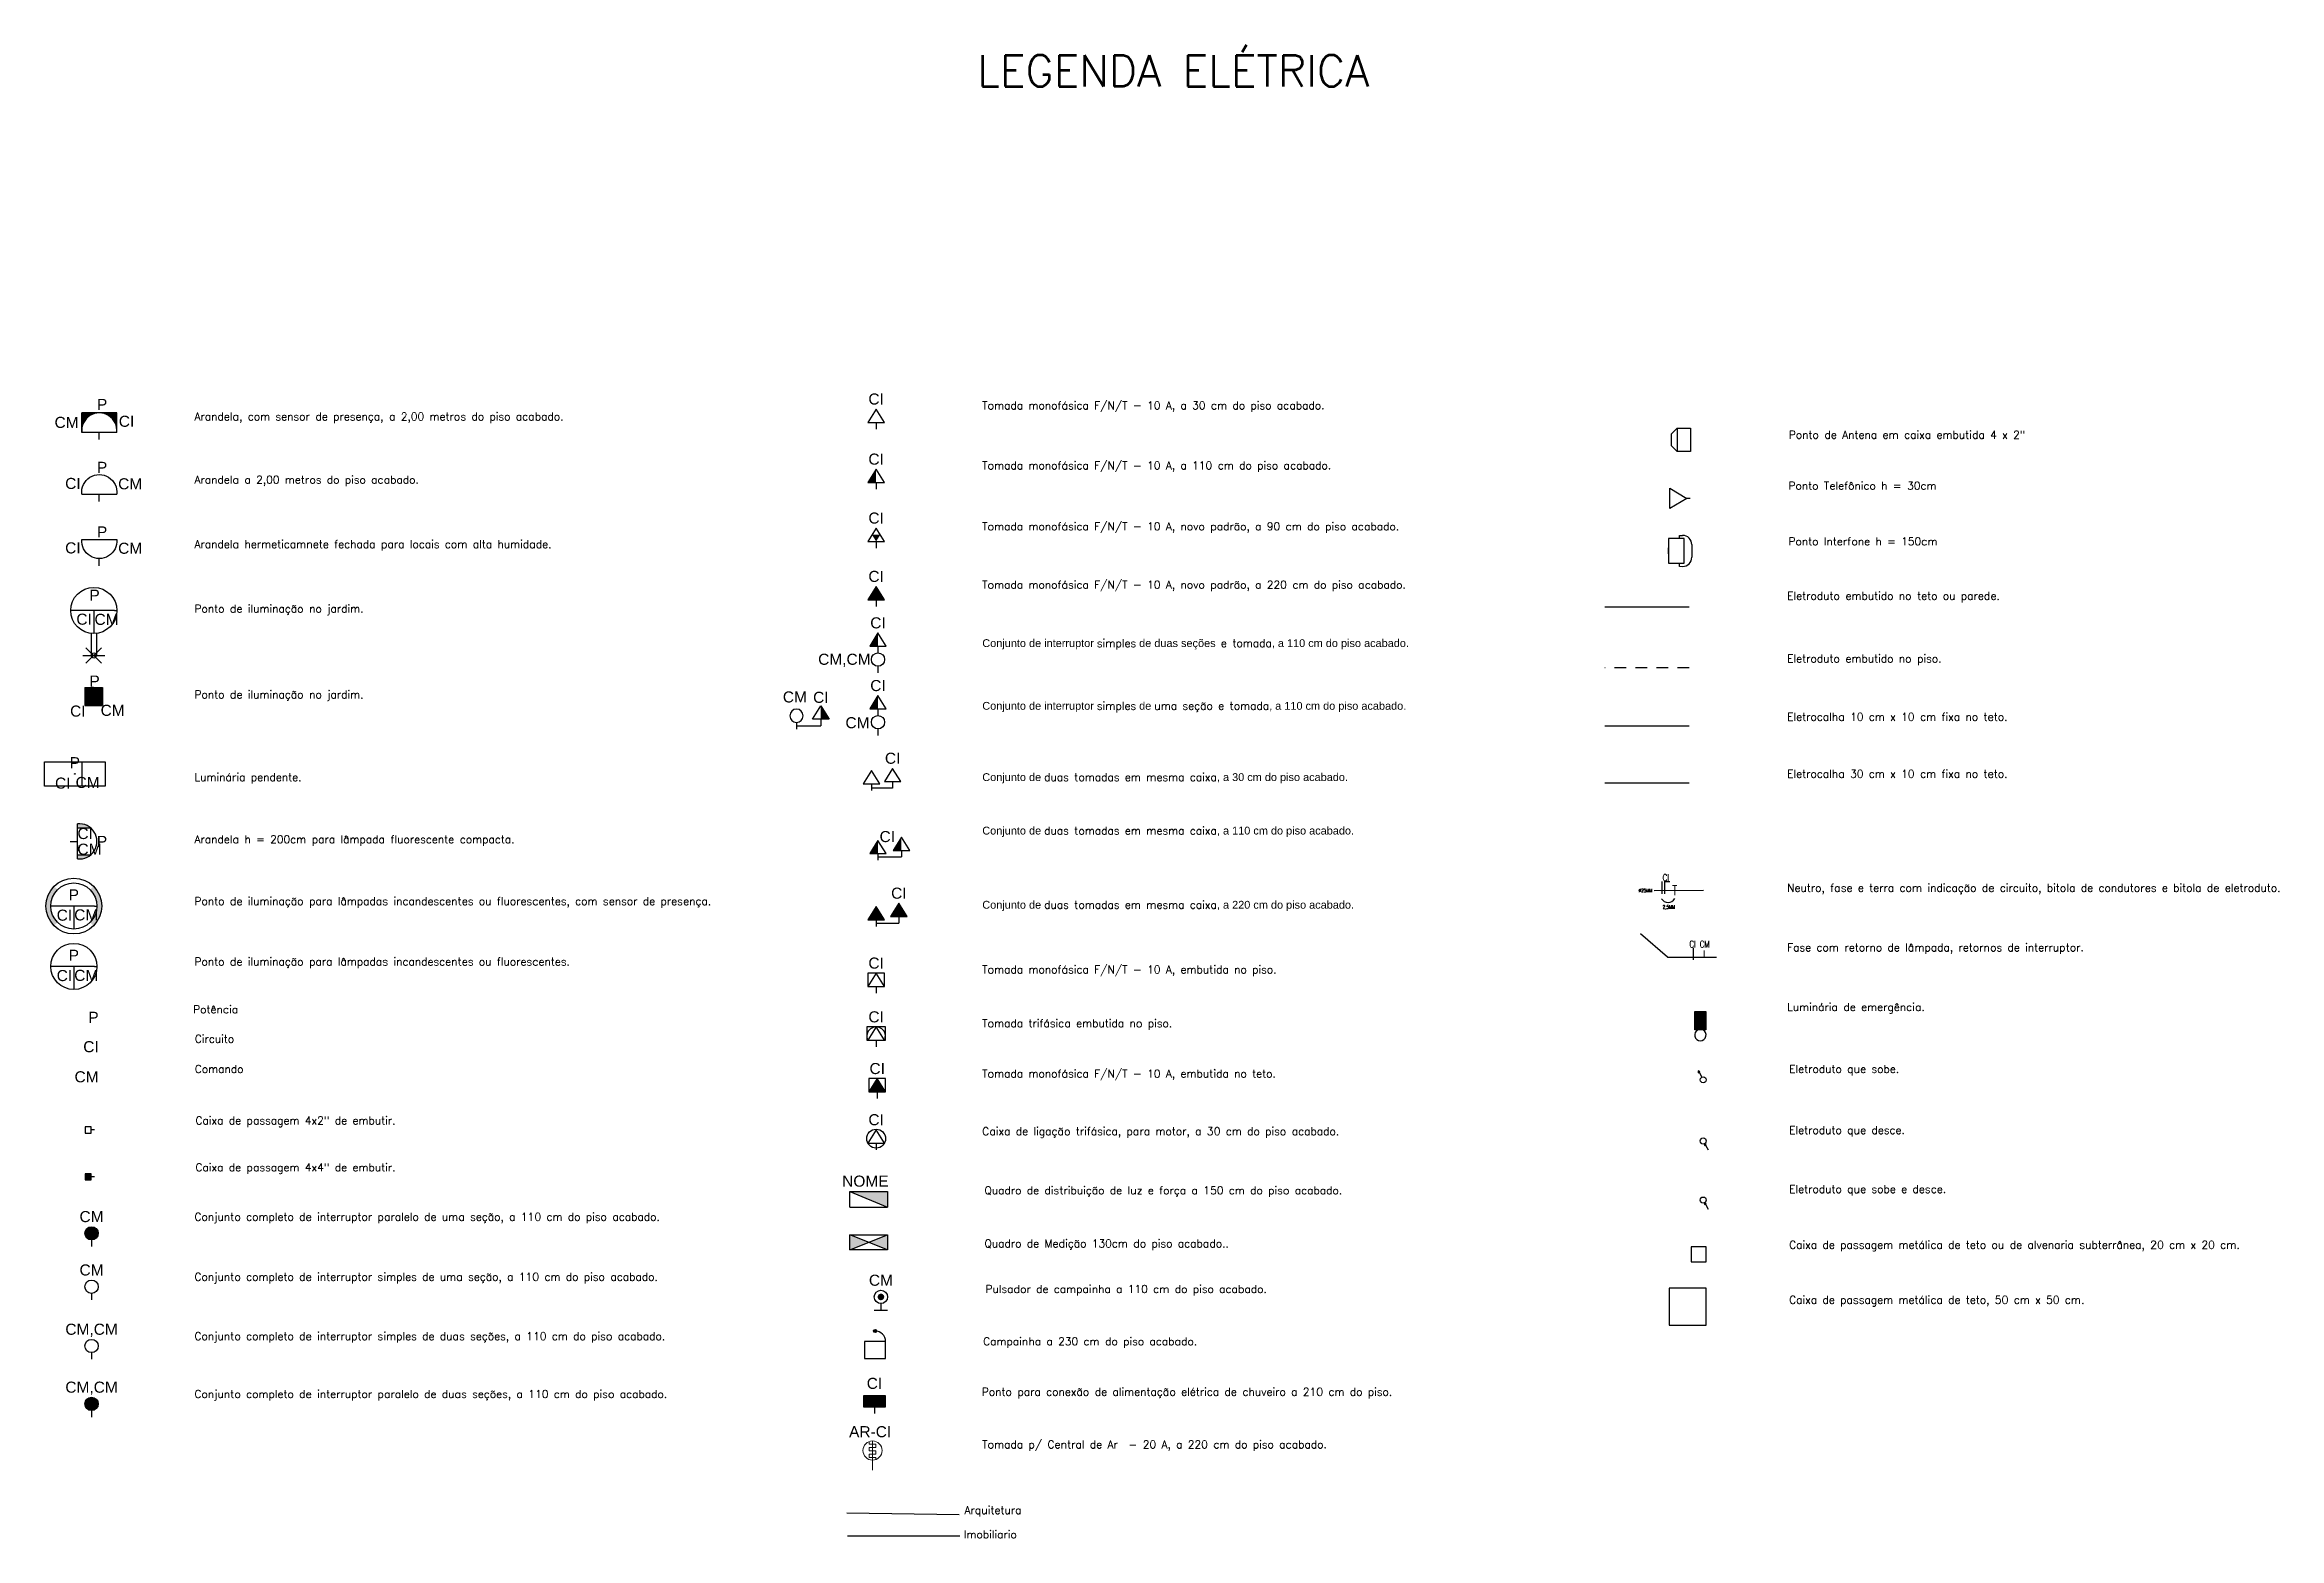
# Model space of a CAD drawing. Header units: metres. Extents: x 2012 to 4043, y 2396 to 4846.
# Drawn here: x 2012.4 to 2036.6, y 2415.96 to 2432.13 of the extents above; entities that cross this region are included whole.
import ezdxf
from ezdxf.enums import TextEntityAlignment as Align

# ---------------------------------------------------------------- set-up
doc = ezdxf.new("R2010")
doc.units = ezdxf.units.M
doc.linetypes.add('DASHDOT', pattern=[1, 0.5, -0.25, 0, -0.25])
doc.linetypes.add('HIDDEN', pattern=[9.525, 6.35, -3.175])
for name, color, linetype in [('ARQUITETURA', 9, 'Continuous'), ('ELETRODUTO APARENTE', 2, 'DASHDOT'), ('ELETRODUTO DIVERSOS', 3, 'Continuous'), ('ELETRODUTO EMBUTIDO LAJE PAREDE', 2, 'Continuous'), ('ELETRODUTO EMBUTIDO PISO', 2, 'HIDDEN'), ('ELETRODUTO LUMINÁRIA', 3, 'Continuous'), ('ELETRODUTO TEXTO', 2, 'Continuous'), ('IMOBILIARIO', 8, 'Continuous'), ('NOTAS', 7, 'Continuous'), ('PDF3_DI-Barramento Fase 3', 4, 'Continuous'), ('PENA1', 2, 'Continuous')]:
    doc.layers.add(name, color=color, linetype=linetype)
for name, color, linetype, lineweight in [('INTERFONICA', 216, 'Continuous', 20), ('LAYERCOMUM', 252, 'Continuous', 25), ('REDE ELETRICA', 7, 'Continuous', 9), ('TOMADAS', 20, 'Continuous', 13)]:
    doc.layers.add(name, color=color, linetype=linetype, lineweight=lineweight)
doc.styles.add('GYN_Carimbo_Página', font='arial.ttf', dxfattribs={"height": 0.6})
doc.styles.add('GYN_Dispositivos', font='arial.ttf', dxfattribs={"height": 0.2})
doc.styles.add('R100', font='simplex.shx', dxfattribs={"height": 2.54})
doc.styles.add('ROMAND', font='romand__.ttf', dxfattribs={"width": 0.75})
doc.styles.add('SIMPLEX', font='simplex.shx')
doc.styles.get("Standard").update_dxf_attribs({"font": 'arial.ttf'})
doc.linetypes.add('ZIGZAG', pattern='A,0.00254,-5.08,[131,ltypeshp.shx,S=5.08,R=0,X=-5.08,Y=0],-10.16,[131,ltypeshp.shx,S=5.08,R=180,X=5.08,Y=0],-5.08', length=20.32254)

msp = doc.modelspace()

# ---------------------------------------------------------------- texts
at = {"layer": 'ELETRODUTO DIVERSOS', "style": 'R100'}
msp.add_text('LEGENDA ELÉTRICA ', height=0.3394, dxfattribs=at).set_placement((2024.738, 2431.85), align=Align.MIDDLE_CENTER)
at = {"layer": 'ELETRODUTO TEXTO', "width": 12.62875, "attachment_point": 1, "style": 'SIMPLEX'}
for s, insert, char_height in [('Tomada monofásica F/N/T - 10 A, a 30 cm do piso acabado.{\\H1.3504x; }', (2022.554, 2428.269), 0.08463), ('Arandela, com sensor de presença, a 2,00 metros do piso acabado.', (2014.02, 2428.149), 0.08463), ('Ponto de Antena em caixa embutida 4 x 2" ', (2031.291, 2427.951), 0.08463), ('Arandela a 2,00 metros do piso acabado.', (2014.02, 2427.465), 0.08463), ('Tomada monofásica F/N/T - 10 A, a 110 cm do piso acabado.{\\H1.3504x; }', (2022.554, 2427.619), 0.08463), ('Ponto Telefônico h = 30cm{\\H1.3504x; }', (2031.287, 2427.4), 0.08463), ('Tomada monofásica F/N/T - 10 A, novo padrão, a 90 cm do piso acabado.{\\H1.3504x; }', (2022.554, 2426.959), 0.08463), ('Arandela hermeticamnete fechada para locais com alta humidade.', (2014.02, 2426.767), 0.08463), ('\\pxb0.33333,ql;Ponto Interfone h = 150cm', (2031.286, 2426.797), 0.08463), ('Tomada monofásica F/N/T - 10 A, novo padrão, a 220 cm do piso acabado.{\\H1.3504x; }', (2022.554, 2426.328), 0.08463), ('Ponto de iluminação no jardim. ', (2014.02, 2426.069), 0.08463), ('\\pxb0.33333,ql;Eletroduto embutido no teto ou parede.', (2031.272, 2426.207), 0.08463), ('{\\fArial|b0|i0|c186|p34;Conjunto de interruptor }simples{\\fArial|b0|i0|c186|p34; de duas seções} e tomada{\\fArial|b0|i0|c186|p34;, a 110 cm do piso acabado.\\H1.35x; }', (2022.554, 2425.695), 0.084627), ('\\pxb0.33333,ql;Eletroduto embutido no piso.', (2031.272, 2425.528), 0.08463), ('Ponto de iluminação no jardim. ', (2014.02, 2425.139), 0.08463), ('{\\fArial|b0|i0|c186|p34;Conjunto de interruptor }simples{\\fArial|b0|i0|c186|p34; de }uma seção e tomada{\\fArial|b0|i0|c186|p34;, a 110 cm do piso acabado.\\H1.35x; }', (2022.554, 2425.016), 0.084627), ('\\pxb0.33333,ql;Eletrocalha 10 cm x 10 cm fixa no teto.', (2031.272, 2424.897), 0.08463), ('Luminária pendente. ', (2014.02, 2424.244), 0.08463), ('{\\fArial|b0|i0|c186|p34;Conjunto de }duas tomadas em mesma caixa{\\fArial|b0|i0|c186|p34;, a \\fArial|b0|i0|c0|p34;30\\fArial|b0|i0|c186|p34; cm do piso acabado.\\H1.35x; }', (2022.554, 2424.244), 0.084627), ('\\pxb0.33333,ql;Eletrocalha 30 cm x 10 cm fixa no teto.', (2031.272, 2424.28), 0.08463), ('Arandela h = 200cm para lâmpada fluorescente compacta. ', (2014.02, 2423.571), 0.08463), ('{\\fArial|b0|i0|c186|p34;Conjunto de }duas tomadas em mesma caixa{\\fArial|b0|i0|c186|p34;, a 110 cm do piso acabado.\\H1.35x; }', (2022.554, 2423.665), 0.084627), ('Ponto de iluminação para lâmpadas incandescentes ou fluorescentes, com sensor de presença. ', (2014.02, 2422.901), 0.08463), ('{\\fArial|b0|i0|c186|p34;Conjunto de }duas tomadas em mesma caixa{\\fArial|b0|i0|c186|p34;, a \\fArial|b0|i0|c0|p34;220\\fArial|b0|i0|c186|p34; cm do piso acabado.\\H1.35x; }', (2022.554, 2422.862), 0.084627), ('Neutro, fase e terra com indicação de circuito, bitola de condutores e bitola de eletroduto.{\\H1.3504x; }', (2031.272, 2423.045), 0.084627), ('Fase com retorno de lâmpada, retornos de interruptor.', (2031.272, 2422.4), 0.08463), ('Ponto de iluminação para lâmpadas incandescentes ou fluorescentes. ', (2014.02, 2422.247), 0.08463), ('Tomada monofásica F/N/T - 10 A, embutida no piso.{\\H1.3504x; }', (2022.554, 2422.161), 0.08463), ('Potência{\\H1.3388x; }', (2014.006, 2421.729), 0.08463), ('Luminária de emergência.{\\H1.339x; }', (2031.272, 2421.755), 0.08463), ('\\pxb0.33333,ql;Circuito', (2014.023, 2421.41), 0.08463), ('Tomada trifásica embutida no piso.{\\H1.3504x; }', (2022.554, 2421.579), 0.08463), ('\\pxb0.33333,ql;Comando', (2014.023, 2421.084), 0.08463), ('Tomada monofásica F/N/T - 10 A, embutida no teto.{\\H1.3504x; }', (2022.554, 2421.034), 0.08463), ('\\pxb0.33333,ql;Eletroduto que sobe.', (2031.293, 2421.084), 0.08463), ('\\pxb0.33333,ql;Caixa de passagem 4x2" de embutir.', (2014.03, 2420.526), 0.08463), ('Caixa de ligação trifásica, para motor, a 30 cm do piso acabado.{\\H1.3504x; }', (2022.554, 2420.41), 0.08463), ('\\pxb0.33333,ql;Eletroduto que desce.', (2031.293, 2420.422), 0.08463), ('\\pxb0.33333,ql;Caixa de passagem 4x4" de embutir.', (2014.03, 2420.019), 0.08463), ('Quadro de distribuição de luz e força a 150 cm do piso acabado.{\\H1.3511x; }', (2022.576, 2419.77), 0.08463), ('\\pxb0.33333,ql;Eletroduto que sobe e desce.', (2031.293, 2419.783), 0.08463), ('Conjunto completo de interruptor paralelo de uma seção, a 110 cm do piso acabado.{\\H1.3504x; }', (2014.02, 2419.483), 0.08463), ('Quadro de Medição 130cm do piso acabado..', (2022.576, 2419.194), 0.08463), ('Caixa de passagem metálica de teto ou de alvenaria subterrânea, 20 cm x 20 cm.{\\H1.3504x; }', (2031.293, 2419.18), 0.08463), ('Conjunto completo de interruptor simples de uma seção, a 110 cm do piso acabado.{\\H1.3504x; }', (2014.02, 2418.833), 0.08463), ('\\pxb0.33333,ql;Pulsador de campainha a 110 cm do piso acabado.', (2022.589, 2418.701), 0.08463), ('Caixa de passagem metálica de teto, 50 cm x 50 cm.{\\H1.3504x; }', (2031.293, 2418.584), 0.08463), ('Conjunto completo de interruptor simples de duas seções, a 110 cm do piso acabado.{\\H1.3504x; }', (2014.02, 2418.191), 0.08463), ('\\pxb0.33333,ql;Campainha a 230 cm do piso acabado.', (2022.563, 2418.135), 0.08463), ('Conjunto completo de interruptor paralelo de duas seções, a 110 cm do piso acabado.{\\H1.3504x; }', (2014.02, 2417.564), 0.08463), ('Ponto para conexão de alimentação elétrica de chuveiro a 210 cm do piso.{\\H1.3388x; }', (2022.549, 2417.588), 0.08463), ('Tomada p/ Central de Ar  - 20 A, a 220 cm do piso acabado.{\\H1.3504x; }', (2022.554, 2417.018), 0.08463), ('Arquitetura', (2022.362, 2416.307), 0.08463), ('Imobiliario', (2022.353, 2416.044), 0.08463)]:
    msp.add_mtext(s, dxfattribs=dict(at, insert=insert, char_height=char_height))
at = {"layer": 'NOTAS', "char_height": 0.12, "attachment_point": 5, "style": 'GYN_Carimbo_Página'}
for s, insert, width in [('\\pxb0.33333,ql;P', (2012.974, 2421.601), 0.20806), ('\\pxb0.33333,ql;CI', (2012.919, 2421.282), 0.20806), ('\\pxb0.33333,ql;CM', (2012.849, 2420.956), 0.25662)]:
    msp.add_mtext(s, dxfattribs=dict(at, insert=insert, width=width))
at = {"layer": 'PENA1', "style": 'ROMAND', "width": 0.75}
for s, height, p in [('CI', 0.0737, (2029.924, 2423.055)), ('%%C25MM', 0.0369, (2029.663, 2422.945)), ('T', 0.103, (2030.028, 2422.893)), ('2,5MM', 0.0369, (2029.924, 2422.766)), ('CI', 0.0737, (2030.214, 2422.335, -0.169)), ('CM', 0.0737, (2030.326, 2422.334, -0.169))]:
    msp.add_text(s, height=height, dxfattribs=at).set_placement(p, align=Align.BOTTOM_LEFT)
for height, p in [(0.133, (2029.936, 2423.112)), (0.133, (2030.275, 2422.395)), (0.0663, (2030.383, 2422.344, -0.169))]:
    msp.add_text('I', height=height, rotation=180, dxfattribs=at).set_placement(p, align=Align.BOTTOM_LEFT)
at = {"layer": 'PENA1', "style": 'ROMAND', "text_generation_flag": 2, "width": 0.75}
msp.add_text('L', height=0.133, rotation=180, dxfattribs=at).set_placement((2029.932, 2423.112), align=Align.BOTTOM_LEFT)

# ---------------------------------------------------------------- blocks, each defined once
blk = doc.blocks.new('*U94')
for p, q in [((-0.373, 0), (-0.416, 0)), ((0.373, 0), (-0.373, 0)), ((0, 0), (0, -0.373)), ((0.373, 0), (0.416, 0)), ((0, -0.373), (0, -0.416))]:
    blk.add_line(p, q)
blk.add_circle((0, 0), 0.416)
at = {"color": 7, "style": 'GYN_Dispositivos'}
blk.add_attdef('P', text='', height=0.2, dxfattribs=at).set_placement((0, 0.16), align=Align.BOTTOM_CENTER)
blk.add_attdef('CI', text='', height=0.2, dxfattribs=at).set_placement((-0.16, 0), align=Align.TOP_RIGHT)
blk.add_attdef('CM', text='', height=0.2, dxfattribs=at).set_placement((0.16, 0), align=Align.TOP_LEFT)
blk = doc.blocks.new('*U97')
h = blk.add_hatch(color=256)
h.paths.add_polyline_path([(0.371, 0.242, 0.205176), (0.132, 0.316), (0.132, 0.242)])
h.paths.add_polyline_path([(0.132, -0.242), (0.132, -0.316, 0.205176), (0.371, -0.242)])
for p, q in [((0, 0), (0.132, 0)), ((0.132, -0.316), (0.132, 0.316)), ((0.132, 0.242), (0.371, 0.242)), ((0.132, -0.07), (0.132, -0.17)), ((0.132, -0.242), (0.371, -0.242))]:
    blk.add_line(p, q)
blk.add_arc((0.165, 0), 0.318, 264.0243, 95.9757)
at = {"color": 7, "style": 'GYN_Dispositivos'}
blk.add_attdef('CI', text='', height=0.2, dxfattribs=at).set_placement((0.132, 0.242), align=Align.TOP_LEFT)
blk.add_attdef('P', text='', height=0.2, dxfattribs=at).set_placement((0.483, 0), align=Align.MIDDLE_LEFT)
blk.add_attdef('CM', text='', height=0.2, dxfattribs=at).set_placement((0.132, -0.301), align=Align.BOTTOM_LEFT)
blk = doc.blocks.new('*U83')
blk.add_line((0, 0.06), (0, 0))
blk.add_lwpolyline([(-0.055, -0.11), (0.055, -0.11), (0.055, 0), (-0.055, 0)], close=True)
blk = doc.blocks.new('*U81')
blk.add_line((0, 0.12), (0, 0))
blk.add_circle((0, 0.24), 0.12)
at = {"layer": 'REDE ELETRICA', "style": 'GYN_Carimbo_Página'}
blk.add_attdef('COMANDO', text='', height=0.2, dxfattribs=at).set_placement((0, 0.542), align=Align.MIDDLE_CENTER)
blk = doc.blocks.new('*U95')
for points in [[(0, 0.36, 0.414214), (-0.12, 0.24), (0, 0.24)], [(-0.12, 0.24, 0.414214), (0, 0.12), (0, 0.24)], [(0.12, 0.24, 0.414214), (0, 0.36), (0, 0.24)], [(0.12, 0.24), (0, 0.24), (0, 0.12, 0.414214)]]:
    blk.add_hatch(color=256).paths.add_polyline_path(points)
h = blk.add_hatch(color=256)
h.paths.add_polyline_path([(0.12, 0.24, 0.414214), (0, 0.36), (0, 0.24)])
h.paths.add_polyline_path([(0, 0.24), (0, 0.12, 0.414214), (0.12, 0.24)])
blk.add_line((0, 0.12), (0, 0))
blk.add_circle((0, 0.24), 0.12)
at = {"layer": 'REDE ELETRICA', "style": 'GYN_Carimbo_Página'}
blk.add_attdef('COMANDO', text='', height=0.2, dxfattribs=at).set_placement((0, 0.542), align=Align.MIDDLE_CENTER)
blk = doc.blocks.new('*U86')
for points in [[(0, 0.24), (-0.075, 0.24), (-0.15, 0.12), (0, 0.12)], [(0, 0.36), (-0.075, 0.24), (0, 0.24)]]:
    blk.add_hatch(color=256).paths.add_polyline_path(points)
for p, q in [((0, 0.36), (-0.15, 0.12)), ((-0.15, 0.12), (0.15, 0.12)), ((0.15, 0.12), (0, 0.36)), ((0, 0.12), (0, 0))]:
    blk.add_line(p, q)
at = {"layer": 'REDE ELETRICA', "style": 'GYN_Carimbo_Página'}
blk.add_attdef('CIRCUITO', text='', height=0.2, dxfattribs=at).set_placement((0, 0.542), align=Align.MIDDLE_CENTER)
blk = doc.blocks.new('*U85')
for p, q in [((0, 0.36), (-0.15, 0.12)), ((-0.15, 0.12), (0.15, 0.12)), ((0.15, 0.12), (0, 0.36)), ((0, 0.12), (0, 0))]:
    blk.add_line(p, q)
at = {"layer": 'REDE ELETRICA', "style": 'GYN_Carimbo_Página'}
blk.add_attdef('CIRCUITO', text='', height=0.2, dxfattribs=at).set_placement((0, 0.542), align=Align.MIDDLE_CENTER)
blk = doc.blocks.new('*U96')
blk.add_hatch(color=256).paths.add_polyline_path([(0.075, 0.24), (-0.075, 0.24), (0, 0.12)])
for p, q in [((0, 0.36), (-0.15, 0.12)), ((-0.15, 0.12), (0.15, 0.12)), ((0.15, 0.12), (0, 0.36)), ((0, 0.12), (0, 0))]:
    blk.add_line(p, q)
at = {"layer": 'REDE ELETRICA', "style": 'GYN_Carimbo_Página'}
blk.add_attdef('CIRCUITO', text='', height=0.2, dxfattribs=at).set_placement((0, 0.542), align=Align.MIDDLE_CENTER)
blk = doc.blocks.new('*U100')
for points in [[(0, 0.24), (-0.075, 0.24), (-0.15, 0.12), (0, 0.12)], [(0, 0.36), (-0.075, 0.24), (0, 0.24)], [(0, 0.36), (0, 0.24), (0.075, 0.24)], [(0.075, 0.24), (0, 0.24), (0, 0.12), (0.15, 0.12)]]:
    blk.add_hatch(color=256).paths.add_polyline_path(points)
for p, q in [((0, 0.36), (-0.15, 0.12)), ((-0.15, 0.12), (0.15, 0.12)), ((0.15, 0.12), (0, 0.36)), ((0, 0.12), (0, 0))]:
    blk.add_line(p, q)
at = {"layer": 'REDE ELETRICA', "style": 'GYN_Carimbo_Página'}
blk.add_attdef('CIRCUITO', text='', height=0.2, dxfattribs=at).set_placement((0, 0.542), align=Align.MIDDLE_CENTER)
blk = doc.blocks.new('Quadro terminal.')
blk.add_hatch(color=256).paths.add_polyline_path([(-0.34, 0.212), (0.34, -0.071), (0.34, 0.212)])
at = {"ltscale": 0.05}
for p, q in [((-0.34, -0.071), (-0.34, 0.212)), ((-0.34, 0.212), (0.34, 0.212)), ((-0.34, 0.212), (0.34, -0.071)), ((0.34, 0.212), (0.34, -0.071)), ((-0.34, -0.071), (0.34, -0.071))]:
    blk.add_line(p, q, dxfattribs=at)
at = {"layer": 'REDE ELETRICA', "style": 'GYN_Carimbo_Página'}
blk.add_attdef('CM', text='', height=0.2, rotation=360, dxfattribs=at).set_placement((-0.254, 0.238), align=Align.BOTTOM_LEFT)
blk = doc.blocks.new('*U88')
blk.add_hatch(color=256).paths.add_polyline_path([(-0.06, 0.24, 1), (0.06, 0.24, 1)])
for p, q in [((-0.12, 0), (0.12, 0)), ((0, 0.12), (0, 0))]:
    blk.add_line(p, q)
blk.add_circle((0, 0.24), 0.12)
at = {"layer": 'REDE ELETRICA', "style": 'GYN_Carimbo_Página'}
blk.add_attdef('COMANDO', text='', height=0.2, dxfattribs=at).set_placement((0, 0.542), align=Align.MIDDLE_CENTER)
blk = doc.blocks.new('*U87')
blk.add_hatch(color=256).paths.add_polyline_path([(-0.2, 0.32), (-0.2, 0.12), (0.2, 0.12), (0.2, 0.32)])
blk.add_line((0, 0.12), (0, 0))
blk.add_lwpolyline([(-0.2, 0.12), (0.2, 0.12), (0.2, 0.32), (-0.2, 0.32)], close=True)
at = {"layer": 'REDE ELETRICA', "style": 'GYN_Carimbo_Página'}
blk.add_attdef('CIRCUITO', text='', height=0.2, dxfattribs=at).set_placement((0, 0.542), align=Align.MIDDLE_CENTER)
blk = doc.blocks.new('*U101')
h = blk.add_hatch(color=256)
h.paths.add_polyline_path([(0.356, 0.355), (0.294, 0.294, -0.198705), (0.416, 0, -0.198998), (0.294, -0.294), (0.355, -0.356, 0.198983), (0.503, 0, 0.198741)])
h.paths.add_polyline_path([(-0.294, 0.294), (-0.356, 0.355, 0.198841), (-0.503, 0, 0.199084), (-0.355, -0.356), (-0.294, -0.294, -0.199119), (-0.416, 0, -0.198827)])
for p, q in [((-0.373, 0), (-0.416, 0)), ((0.373, 0), (-0.373, 0)), ((0, 0), (0, -0.373)), ((0.373, 0), (0.416, 0)), ((0, -0.373), (0, -0.416))]:
    blk.add_line(p, q)
for radius in [0.503, 0.416]:
    blk.add_circle((0, 0), radius)
at = {"color": 7, "style": 'GYN_Dispositivos'}
blk.add_attdef('P', text='', height=0.2, dxfattribs=at).set_placement((0, 0.16), align=Align.BOTTOM_CENTER)
blk.add_attdef('CI', text='', height=0.2, dxfattribs=at).set_placement((-0.16, 0), align=Align.TOP_RIGHT)
blk.add_attdef('CM', text='', height=0.2, dxfattribs=at).set_placement((0.16, 0), align=Align.TOP_LEFT)
blk = doc.blocks.new('*U102')
blk.add_line((0.132, -0.219), (0.132, 0.219))
blk.add_lwpolyline([(-0.545, 0.219), (0.545, 0.219), (0.545, -0.219), (-0.545, -0.219)], close=True)
blk.add_circle((0, 0), 0.00589)
at = {"color": 7, "style": 'GYN_Dispositivos'}
blk.add_attdef('P', text='', height=0.2, dxfattribs=at).set_placement((0, 0.16), align=Align.BOTTOM_CENTER)
blk.add_attdef('CI', text='', height=0.2, dxfattribs=at).set_placement((-0.16, 0), align=Align.TOP_RIGHT)
blk.add_attdef('CM', text='', height=0.2, dxfattribs=at).set_placement((0.16, 0), align=Align.TOP_LEFT)
blk = doc.blocks.new('*U103')
for p, q in [((0, 0.36), (-0.15, 0.12)), ((-0.15, 0.12), (0.15, 0.12)), ((0.15, 0.12), (0, 0.36)), ((0, 0.12), (0, 0))]:
    blk.add_line(p, q)
blk.add_lwpolyline([(-0.15, 0.12), (0.15, 0.12), (0.15, 0.36), (-0.15, 0.36)], close=True)
at = {"layer": 'REDE ELETRICA', "style": 'GYN_Carimbo_Página'}
blk.add_attdef('CIRCUITO', text='', height=0.2, dxfattribs=at).set_placement((0, 0.542), align=Align.MIDDLE_CENTER)
blk = doc.blocks.new('*U105')
blk.add_hatch(color=256).paths.add_polyline_path([(0.16, 0.16), (-0.16, 0.16), (-0.16, -0.16), (0.16, -0.16)])
for p, q in [((0.16, 0.16), (-0.16, -0.16)), ((-0.16, 0.16), (0.16, 0.16)), ((-0.16, 0.16), (-0.16, -0.16)), ((-0.006, 0.16), (-0.036, 0.16)), ((0.16, 0.16), (0.16, -0.16)), ((-0.16, -0.16), (0.16, -0.16))]:
    blk.add_line(p, q)
at = {"color": 7, "style": 'GYN_Dispositivos'}
blk.add_attdef('P', text='', height=0.2, dxfattribs=at).set_placement((0, 0.16), align=Align.BOTTOM_CENTER)
blk.add_attdef('CI', text='', height=0.2, dxfattribs=at).set_placement((-0.16, 0), align=Align.TOP_RIGHT)
blk.add_attdef('CM', text='', height=0.2, dxfattribs=at).set_placement((0.16, 0), align=Align.TOP_LEFT)
blk = doc.blocks.new('*U106')
for p, q in [((-0.373, 0), (-0.416, 0)), ((0.373, 0), (-0.373, 0)), ((0, 0), (0, -0.373)), ((0.373, 0), (0.416, 0)), ((0, -0.373), (0, -0.416)), ((-0.141, -0.952), (0.14, -0.671)), ((0.14, -0.952), (-0.141, -0.671)), ((-0.048, -0.413), (-0.048, -0.811)), ((0.047, -0.413), (0.047, -0.811)), ((-0.199, -0.811), (0.198, -0.811))]:
    blk.add_line(p, q)
for centre, radius in [((0, 0), 0.416), ((0, -0.811), 0.0472)]:
    blk.add_circle(centre, radius)
at = {"color": 7, "style": 'GYN_Dispositivos'}
blk.add_attdef('P', text='', height=0.2, dxfattribs=at).set_placement((0, 0.16), align=Align.BOTTOM_CENTER)
blk.add_attdef('CI', text='', height=0.2, dxfattribs=at).set_placement((-0.16, 0), align=Align.TOP_RIGHT)
blk.add_attdef('CM', text='', height=0.2, dxfattribs=at).set_placement((0.16, 0), align=Align.TOP_LEFT)
blk = doc.blocks.new('*U107')
for p, q in [((0, 0.36), (-0.15, 0.12)), ((-0.15, 0.12), (0.15, 0.12)), ((0.15, 0.12), (0, 0.36)), ((0, 0.12), (0, 0))]:
    blk.add_line(p, q)
blk.add_arc((0, 0.193), 0.167, 334.0108, 205.9892)
at = {"layer": 'REDE ELETRICA', "style": 'GYN_Carimbo_Página'}
blk.add_attdef('CIRCUITO', text='', height=0.2, dxfattribs=at).set_placement((0, 0.542), align=Align.MIDDLE_CENTER)
blk = doc.blocks.new('*U108')
for p, q in [((0, 0), (0.132, 0)), ((0.478, -0.316), (0.478, 0.316))]:
    blk.add_line(p, q)
blk.add_arc((0.449, 0), 0.317, 84.8693, 275.1307)
blk = doc.blocks.new('*U109')
for p, q in [((0, 0), (0.132, 0)), ((0.132, -0.316), (0.132, 0.316))]:
    blk.add_line(p, q)
blk.add_arc((0.165, 0), 0.318, 264.0243, 95.9757)
blk = doc.blocks.new('*U110')
for points in [[(0.198, 0.316, -0.383986), (0.483, 0), (0.483, 0.316)], [(0.198, -0.316), (0.483, -0.316), (0.483, 0, -0.383986)]]:
    blk.add_hatch(color=256).paths.add_polyline_path(points)
for p, q in [((0, 0), (0.132, 0)), ((0.132, -0.316), (0.132, 0.316)), ((0.132, 0.316), (0.483, 0.316)), ((0.483, -0.316), (0.483, 0.316)), ((0.132, -0.316), (0.483, -0.316))]:
    blk.add_line(p, q)
blk.add_arc((0.165, 0), 0.318, 264.0243, 95.9757)
blk = doc.blocks.new('*U111')
for p, q in [((0, 0.36), (-0.15, 0.12)), ((-0.15, 0.12), (0.15, 0.12)), ((0.15, 0.12), (0, 0.36)), ((0, 0.12), (0, 0))]:
    blk.add_line(p, q)
blk.add_circle((0, 0.2), 0.17)
at = {"layer": 'REDE ELETRICA', "style": 'GYN_Carimbo_Página'}
blk.add_attdef('CIRCUITO', text='', height=0.2, dxfattribs=at).set_placement((0, 0.542), align=Align.MIDDLE_CENTER)
blk = doc.blocks.new('*U92')
blk.add_hatch(color=256).paths.add_polyline_path([(-0.131, -0.131), (-0.097, -0.122), (-0.122, -0.097)])
blk.add_line((-0.11, -0.11), (-0.039, -0.039))
blk.add_lwpolyline([(-0.122, -0.097), (-0.131, -0.131), (-0.097, -0.122)], close=True)
blk.add_circle((0, 0), 0.055)
blk = doc.blocks.new('*U99')
blk.add_hatch(color=256).paths.add_polyline_path([(0.039, 0.039), (0.072, 0.048), (0.048, 0.072)])
blk.add_line((0.06, 0.06), (0.131, 0.131))
blk.add_lwpolyline([(0.048, 0.072), (0.039, 0.039), (0.072, 0.048)], close=True)
blk.add_circle((0, 0), 0.055)
blk = doc.blocks.new('*U104')
for points in [[(0, 0.24), (-0.075, 0.24), (-0.15, 0.12), (0, 0.12)], [(0, 0.36), (-0.075, 0.24), (0, 0.24)], [(0, 0.36), (0, 0.24), (0.075, 0.24)], [(0.075, 0.24), (0, 0.24), (0, 0.12), (0.15, 0.12)]]:
    blk.add_hatch(color=256).paths.add_polyline_path(points)
for p, q in [((0, 0.36), (-0.15, 0.12)), ((-0.15, 0.12), (0.15, 0.12)), ((0.15, 0.12), (0, 0.36)), ((0, 0.12), (0, 0))]:
    blk.add_line(p, q)
blk.add_lwpolyline([(-0.15, 0.12), (0.15, 0.12), (0.15, 0.36), (-0.15, 0.36)], close=True)
at = {"layer": 'REDE ELETRICA', "style": 'GYN_Carimbo_Página'}
blk.add_attdef('CIRCUITO', text='', height=0.2, dxfattribs=at).set_placement((0, 0.542), align=Align.MIDDLE_CENTER)
blk = doc.blocks.new('*U98')
for points in [[(0, -0.055), (0, 0), (-0.055, 0)], [(0.055, 0), (0, 0), (0, -0.055)], [(0, -0.055), (0.055, -0.055), (0.055, 0)], [(-0.055, 0), (-0.055, -0.055), (0, -0.055)], [(-0.055, -0.11), (0, -0.055), (-0.055, -0.055)], [(-0.055, -0.11), (0, -0.11), (0, -0.055)], [(0.055, -0.11), (0, -0.055), (0, -0.11)], [(0.055, -0.11), (0.055, -0.055), (0, -0.055)]]:
    blk.add_hatch(color=256).paths.add_polyline_path(points)
for p, q in [((-0.055, 0), (0.055, -0.11)), ((-0.055, -0.11), (0.055, 0)), ((0, 0.06), (0, 0)), ((0, -0.11), (0, 0)), ((-0.055, -0.055), (0.055, -0.055))]:
    blk.add_line(p, q)
blk.add_lwpolyline([(-0.055, -0.11), (0.055, -0.11), (0.055, 0), (-0.055, 0)], close=True)
blk = doc.blocks.new('TomadaAr')
at = {"layer": 'TOMADAS', "ltscale": 3}
for p, q in [((-0.036, 0.311), (-0.036, 0.282)), ((-0.036, 0.282), (0.036, 0.282)), ((-0.036, 0.245), (0.036, 0.245)), ((-0.036, 0.245), (-0.036, 0.209)), ((0, 0.318), (0, 0)), ((0.036, 0.282), (0.036, 0.245)), ((-0.036, 0.209), (0.036, 0.209)), ((-0.036, 0.173), (0.036, 0.173)), ((-0.036, 0.173), (-0.036, 0.136)), ((-0.036, 0.136), (0.036, 0.136)), ((0.036, 0.209), (0.036, 0.173)), ((0.036, 0.136), (0.036, 0.116))]:
    blk.add_line(p, q, dxfattribs=at)
blk.add_circle((0, 0.213), 0.104, dxfattribs=at)
blk.add_attdef('AR-CI', text='', height=0.12).set_placement((-0.026, 0.357), align=Align.CENTER)

# ---------------------------------------------------------------- hatches: boundary and pattern name
at = {"layer": 'ELETRODUTO DIVERSOS', "ltscale": 0.01}
h = msp.add_hatch(color=256, dxfattribs=at)
h.dxf.hatch_style = 1
h.paths.add_polyline_path([(2021.12, 2419.083), (2021.324, 2419.165), (2021.12, 2419.246)])
h.paths.add_polyline_path([(2021.324, 2419.165), (2021.528, 2419.083), (2021.528, 2419.246)])
at = {"layer": 'ELETRODUTO LUMINÁRIA'}
for points in [[(2030.393, 2421.663), (2030.274, 2421.663), (2030.274, 2421.465), (2030.393, 2421.465)], [(2021.408, 2418.205, 1), (2021.375, 2418.205, 1)]]:
    msp.add_hatch(color=256, dxfattribs=at).paths.add_polyline_path(points)

# ---------------------------------------------------------------- linework, layer by layer
at = {"layer": 'ARQUITETURA'}
msp.add_line((2021.086, 2416.234), (2022.303, 2416.218), dxfattribs=at)
at = {"layer": 'ELETRODUTO APARENTE', "linetype": 'ZIGZAG', "ltscale": 0.01}
msp.add_line((2030.21, 2424.753), (2029.296, 2424.753), dxfattribs=at)
at = {"layer": 'ELETRODUTO APARENTE', "linetype": 'ZIGZAG', "ltscale": 0.02}
msp.add_line((2030.21, 2424.136), (2029.296, 2424.136), dxfattribs=at)
at = {"layer": 'ELETRODUTO DIVERSOS', "ltscale": 0.01}
for p, q in [((2021.12, 2419.083), (2021.528, 2419.246)), ((2021.528, 2419.083), (2021.12, 2419.246))]:
    msp.add_line(p, q, dxfattribs=at)
msp.add_lwpolyline([(2021.528, 2419.083), (2021.12, 2419.083), (2021.12, 2419.246), (2021.528, 2419.246)], close=True, dxfattribs=at)
at = {"layer": 'ELETRODUTO EMBUTIDO LAJE PAREDE', "linetype": 'ZIGZAG', "ltscale": 0.2}
msp.add_line((2029.296, 2426.045), (2030.21, 2426.045), dxfattribs=at)
at = {"layer": 'ELETRODUTO EMBUTIDO PISO', "ltscale": 0.02}
msp.add_line((2030.21, 2425.384), (2029.296, 2425.384), dxfattribs=at)
at = {"layer": 'ELETRODUTO LUMINÁRIA'}
for p, q in [((2030.019, 2427.919), (2030.082, 2427.982)), ((2030.019, 2427.789), (2030.019, 2427.919)), ((2030.082, 2427.982), (2030.082, 2427.727)), ((2030.082, 2427.982), (2030.225, 2427.982)), ((2030.225, 2427.982), (2030.225, 2427.727)), ((2030.082, 2427.727), (2030.019, 2427.789)), ((2030.225, 2427.727), (2030.082, 2427.727)), ((2030, 2427.329), (2030.187, 2427.22)), ((2030, 2427.22), (2030, 2427.329)), ((2030, 2427.112), (2030, 2427.22)), ((2030.187, 2427.22), (2030, 2427.112)), ((2030.223, 2427.22), (2030.187, 2427.22)), ((2030.156, 2426.786), (2029.988, 2426.786)), ((2029.988, 2426.786), (2029.988, 2426.517)), ((2030.106, 2426.786), (2030.106, 2426.82)), ((2030.106, 2426.82), (2030.139, 2426.82)), ((2030.156, 2426.517), (2030.156, 2426.786)), ((2030.24, 2426.719), (2030.24, 2426.584)), ((2029.988, 2426.62), (2029.988, 2426.683)), ((2029.988, 2426.517), (2030.156, 2426.517)), ((2030.106, 2426.484), (2030.106, 2426.517)), ((2020.541, 2424.758), (2020.804, 2424.758)), ((2021.583, 2424.081), (2021.355, 2424.081)), ((2021.424, 2423.337), (2021.678, 2423.337)), ((2021.404, 2422.62), (2021.65, 2422.62)), ((2021.506, 2418.091), (2021.277, 2418.091)), ((2021.277, 2418.091), (2021.277, 2417.907)), ((2021.506, 2417.907), (2021.506, 2418.091)), ((2021.277, 2417.907), (2021.506, 2417.907))]:
    msp.add_line(p, q, dxfattribs=at)
for points in [[(2030.274, 2421.663), (2030.393, 2421.663), (2030.393, 2421.465), (2030.274, 2421.465)], [(2021.303, 2421.353), (2021.506, 2421.353), (2021.506, 2421.497), (2021.303, 2421.497)], [(2030.234, 2418.954), (2030.394, 2418.954), (2030.394, 2419.114), (2030.234, 2419.114)], [(2029.994, 2418.269), (2030.394, 2418.269), (2030.394, 2418.669), (2029.994, 2418.669)]]:
    msp.add_lwpolyline(points, close=True, dxfattribs=at)
msp.add_circle((2021.392, 2418.205), 0.0169, dxfattribs=at)
for centre, radius, start, end in [((2030.139, 2426.719), 0.101, 360, 90), ((2030.139, 2426.584), 0.101, 270, 0), ((2030.333, 2421.409), 0.0616, 115.0255, 64.9745), ((2021.392, 2418.091), 0.114, 360, 90)]:
    msp.add_arc(centre, radius, start, end, dxfattribs=at)
at = {"layer": 'IMOBILIARIO'}
msp.add_line((2021.095, 2415.988), (2022.311, 2415.988), dxfattribs=at)
at = {"layer": 'INTERFONICA', "color": 1}
msp.add_line((2030.139, 2426.484), (2030.106, 2426.484), dxfattribs=at)
at = {"layer": 'LAYERCOMUM', "linetype": 'Continuous'}
for p, q in [((2029.833, 2422.975), (2030.367, 2422.977)), ((2029.975, 2422.251), (2029.685, 2422.505)), ((2029.975, 2422.251), (2030.509, 2422.253))]:
    msp.add_line(p, q, dxfattribs=at)
at = {"layer": 'PENA1'}
msp.add_arc((2029.983, 2422.93), 0.0848, 211.9194, 329.0111, dxfattribs=at)

# ---------------------------------------------------------------- block references
at = {"layer": 'ELETRODUTO LUMINÁRIA'}
ref = msp.add_blockref('*U110', (2012.989, 2427.856), dxfattribs=dict(at, xscale=0.5999996999998075, yscale=0.5999996999998075, zscale=0.5999996999998075, rotation=89.99999999999999))
ref.add_attrib('P', 'P', dxfattribs={"layer": '0', "color": 7, "height": 0.12, "style": 'GYN_Dispositivos'}).set_placement((2012.963, 2428.238), align=Align.MIDDLE_LEFT)
ref.add_attrib('CI', 'CI', dxfattribs={"layer": '0', "color": 7, "height": 0.12, "style": 'GYN_Dispositivos'}).set_placement((2013.2, 2428.115), align=Align.TOP_LEFT)
ref.add_attrib('CM', 'CM', dxfattribs={"layer": '0', "color": 7, "height": 0.12, "style": 'GYN_Dispositivos'}).set_placement((2012.504, 2427.947), align=Align.BOTTOM_LEFT)
for name, p, xscale, yscale, zscale, values in [('*U85', (2021.404, 2427.971), 0.6000000000000001, 0.6000000000000001, 0.6000000000000001, {'CIRCUITO': 'CI'}), ('*U86', (2021.404, 2427.32), 0.6000000000000001, 0.6000000000000001, 0.6000000000000001, {'CIRCUITO': 'CI'}), ('*U96', (2021.404, 2426.682), 0.6000000000000001, 0.6000000000000001, 0.6000000000000001, {'CIRCUITO': 'CI'}), ('*U100', (2021.404, 2426.05), 0.6000000000000001, 0.6000000000000001, 0.6000000000000001, {'CIRCUITO': 'CI'}), ('*U86', (2021.424, 2425.547), 0.6000000000000001, 0.6000000000000001, 0.6000000000000001, {'CIRCUITO': 'CI'}), ('*U86', (2021.424, 2424.868), 0.6000000000000001, 0.6000000000000001, 0.6000000000000001, {'CIRCUITO': 'CI'}), ('*U85', (2021.583, 2424.081), 0.6000000000000001, 0.6000000000000001, 0.6000000000000001, {'CIRCUITO': 'CI'}), ('*U97', (2012.673, 2423.506), 0.5999996999998075, 0.5999996999998075, 0.5999996999998075, {'P': 'P', 'CI': 'CI', 'CM': 'CM'}), ('*U100', (2021.65, 2422.62), 0.6000000000000001, 0.6000000000000001, 0.6000000000000001, {'CIRCUITO': 'CI'}), ('*U103', (2021.404, 2421.863), 0.6000000000000001, 0.6000000000000001, 0.6000000000000001, {'CIRCUITO': 'CI'}), ('*U107', (2021.404, 2421.281), 0.6000000000000001, 0.6000000000000001, 0.6000000000000001, {'CIRCUITO': 'CI'}), ('*U104', (2021.416, 2420.721), 0.6000000000000001, 0.6000000000000001, 0.6000000000000001, {'CIRCUITO': 'CI'}), ('*U111', (2021.404, 2420.167), 0.6000000000000001, 0.6000000000000001, 0.6000000000000001, {'CIRCUITO': 'CI'}), ('*U95', (2012.905, 2419.118), 0.6000000000000001, 0.6000000000000001, 0.6000000000000001, {'COMANDO': 'CM'}), ('*U81', (2012.905, 2418.54), 0.6000000000000001, 0.6000000000000001, 0.6000000000000001, {'COMANDO': 'CM'}), ('*U88', (2021.456, 2418.429), 0.6000000000000001, 0.6000000000000001, 0.6000000000000001, {'COMANDO': 'CM'}), ('*U81', (2012.905, 2417.898), 0.6000000000000001, 0.6000000000000001, 0.6000000000000001, {'COMANDO': 'CM,CM'}), ('*U95', (2012.905, 2417.271), 0.6000000000000001, 0.6000000000000001, 0.6000000000000001, {'COMANDO': 'CM,CM'}), ('*U87', (2021.386, 2417.312), 0.6000000000000001, 0.6000000000000001, 0.6000000000000001, {'CIRCUITO': 'CI'})]:
    msp.add_blockref(name, p, dxfattribs=dict(at, xscale=xscale, yscale=yscale, zscale=zscale)).add_auto_attribs(values)
ref = msp.add_blockref('*U109', (2012.989, 2427.188), dxfattribs=dict(at, xscale=-0.5999996999998075, yscale=0.5999996999998303, zscale=0.5999996999998289, rotation=270))
ref.add_attrib('P', 'P', dxfattribs={"layer": '0', "color": 7, "height": 0.12, "style": 'GYN_Dispositivos'}).set_placement((2012.963, 2427.556), align=Align.MIDDLE_LEFT)
ref.add_attrib('CI', 'CI', dxfattribs={"layer": '0', "color": 7, "height": 0.12, "style": 'GYN_Dispositivos'}).set_placement((2012.619, 2427.442), align=Align.TOP_LEFT)
ref.add_attrib('CM', 'CM', dxfattribs={"layer": '0', "color": 7, "height": 0.12, "style": 'GYN_Dispositivos'}).set_placement((2013.193, 2427.282), align=Align.BOTTOM_LEFT)
ref = msp.add_blockref('*U108', (2012.989, 2426.489), dxfattribs=dict(at, xscale=-0.5999996999998075, yscale=0.5999996999998303, zscale=0.5999996999998289, rotation=270))
ref.add_attrib('P', 'P', dxfattribs={"layer": '0', "color": 7, "height": 0.12, "style": 'GYN_Dispositivos'}).set_placement((2012.963, 2426.857), align=Align.MIDDLE_LEFT)
ref.add_attrib('CI', 'CI', dxfattribs={"layer": '0', "color": 7, "height": 0.12, "style": 'GYN_Dispositivos'}).set_placement((2012.619, 2426.744), align=Align.TOP_LEFT)
ref.add_attrib('CM', 'CM', dxfattribs={"layer": '0', "color": 7, "height": 0.12, "style": 'GYN_Dispositivos'}).set_placement((2013.193, 2426.584), align=Align.BOTTOM_LEFT)
ref = msp.add_blockref('*U106', (2012.929, 2426.006), dxfattribs=dict(at, xscale=0.6000000000000001, yscale=0.6000000000000001, zscale=0.6000000000000001))
ref.add_attrib('P', 'P', dxfattribs={"layer": '0', "color": 7, "height": 0.12, "style": 'GYN_Dispositivos'}).set_placement((2012.938, 2426.076), align=Align.BOTTOM_CENTER)
ref.add_attrib('CI', 'CI', dxfattribs={"layer": '0', "color": 7, "height": 0.12, "style": 'GYN_Dispositivos'}).set_placement((2012.908, 2425.972), align=Align.TOP_RIGHT)
ref.add_attrib('CM', 'CM', dxfattribs={"layer": '0', "color": 7, "height": 0.12, "style": 'GYN_Dispositivos'}).set_placement((2012.937, 2425.97), align=Align.TOP_LEFT)
ref = msp.add_blockref('*U81', (2021.424, 2425.331), dxfattribs=dict(at, xscale=0.6000000000000001, yscale=0.6000000000000001, zscale=0.6000000000000001))
ref.add_attrib('COMANDO', 'CM,CM', dxfattribs={"layer": 'REDE ELETRICA', "height": 0.12, "style": 'GYN_Carimbo_Página'}).set_placement((2021.06, 2425.478), align=Align.MIDDLE_CENTER)
ref = msp.add_blockref('*U105', (2012.929, 2425.075), dxfattribs=dict(at, xscale=0.6000000000000001, yscale=0.6000000000000001, zscale=0.6000000000000001))
ref.add_attrib('P', 'P', dxfattribs={"layer": '0', "color": 7, "height": 0.12, "style": 'GYN_Dispositivos'}).set_placement((2012.938, 2425.146), align=Align.BOTTOM_CENTER)
ref.add_attrib('CI', 'CI', dxfattribs={"layer": '0', "color": 7, "height": 0.12, "style": 'GYN_Dispositivos'}).set_placement((2012.84, 2424.977), align=Align.TOP_RIGHT)
ref.add_attrib('CM', 'CM', dxfattribs={"layer": '0', "color": 7, "height": 0.12, "style": 'GYN_Dispositivos'}).set_placement((2013.003, 2424.985), align=Align.TOP_LEFT)
ref = msp.add_blockref('*U81', (2020.541, 2424.722), dxfattribs=dict(at, xscale=-0.6000000000000001, yscale=0.6000000000000001, zscale=0.6000000000000001))
ref.add_attrib('COMANDO', 'CM', dxfattribs={"layer": 'REDE ELETRICA', "height": 0.12, "style": 'GYN_Carimbo_Página'}).set_placement((2020.524, 2425.07), align=Align.MIDDLE_CENTER)
ref = msp.add_blockref('*U86', (2020.804, 2424.758), dxfattribs=dict(at, xscale=-0.6000000000000001, yscale=0.6000000000000001, zscale=0.6000000000000001))
ref.add_attrib('CIRCUITO', 'CI', dxfattribs={"layer": 'REDE ELETRICA', "height": 0.12, "style": 'GYN_Carimbo_Página'}).set_placement((2020.805, 2425.066), align=Align.MIDDLE_CENTER)
ref = msp.add_blockref('*U81', (2021.424, 2424.652), dxfattribs=dict(at, xscale=0.6000000000000001, yscale=0.6000000000000001, zscale=0.6000000000000001))
ref.add_attrib('COMANDO', 'CM', dxfattribs={"layer": 'REDE ELETRICA', "height": 0.12, "style": 'GYN_Carimbo_Página'}).set_placement((2021.202, 2424.791), align=Align.MIDDLE_CENTER)
ref = msp.add_blockref('*U102', (2012.724, 2424.236), dxfattribs=dict(at, xscale=0.6000000000000001, yscale=0.6000000000000001, zscale=0.6000000000000001))
ref.add_attrib('P', 'P', dxfattribs={"layer": '0', "color": 7, "height": 0.12, "style": 'GYN_Dispositivos'}).set_placement((2012.724, 2424.262), align=Align.BOTTOM_CENTER)
ref.add_attrib('CI', 'CI', dxfattribs={"layer": '0', "color": 7, "height": 0.12, "style": 'GYN_Dispositivos'}).set_placement((2012.677, 2424.197), align=Align.TOP_RIGHT)
ref.add_attrib('CM', 'CM', dxfattribs={"layer": '0', "color": 7, "height": 0.12, "style": 'GYN_Dispositivos'}).set_placement((2012.732, 2424.204), align=Align.TOP_LEFT)
at = {"layer": 'ELETRODUTO LUMINÁRIA', "xscale": 0.6000000000000001, "yscale": 0.6000000000000001, "zscale": 0.6000000000000001}
for name, p in [('*U85', (2021.355, 2424.057)), ('*U86', (2021.424, 2423.301)), ('*U100', (2021.404, 2422.584))]:
    msp.add_blockref(name, p, dxfattribs=at)
at = {"layer": 'ELETRODUTO LUMINÁRIA'}
ref = msp.add_blockref('*U86', (2021.678, 2423.337), dxfattribs=dict(at, xscale=0.6000000000000001, yscale=0.6000000000000001, zscale=0.6000000000000001))
ref.add_attrib('CIRCUITO', 'CI', dxfattribs={"layer": 'REDE ELETRICA', "height": 0.12, "style": 'GYN_Carimbo_Página'}).set_placement((2021.525, 2423.558), align=Align.MIDDLE_CENTER)
ref = msp.add_blockref('*U101', (2012.713, 2422.806), dxfattribs=dict(at, xscale=0.6000000000000001, yscale=0.6000000000000001, zscale=0.6000000000000001))
ref.add_attrib('P', 'P', dxfattribs={"layer": '0', "color": 7, "height": 0.12, "style": 'GYN_Dispositivos'}).set_placement((2012.713, 2422.831), align=Align.BOTTOM_CENTER)
ref.add_attrib('CI', 'CI', dxfattribs={"layer": '0', "color": 7, "height": 0.12, "style": 'GYN_Dispositivos'}).set_placement((2012.695, 2422.767), align=Align.TOP_RIGHT)
ref.add_attrib('CM', 'CM', dxfattribs={"layer": '0', "color": 7, "height": 0.12, "style": 'GYN_Dispositivos'}).set_placement((2012.717, 2422.77), align=Align.TOP_LEFT)
ref = msp.add_blockref('*U94', (2012.713, 2422.152), dxfattribs=dict(at, xscale=0.6000000000000001, yscale=0.6000000000000001, zscale=0.6000000000000001))
ref.add_attrib('P', 'P', dxfattribs={"layer": '0', "color": 7, "height": 0.12, "style": 'GYN_Dispositivos'}).set_placement((2012.713, 2422.177), align=Align.BOTTOM_CENTER)
ref.add_attrib('CI', 'CI', dxfattribs={"layer": '0', "color": 7, "height": 0.12, "style": 'GYN_Dispositivos'}).set_placement((2012.695, 2422.113), align=Align.TOP_RIGHT)
ref.add_attrib('CM', 'CM', dxfattribs={"layer": '0', "color": 7, "height": 0.12, "style": 'GYN_Dispositivos'}).set_placement((2012.717, 2422.115), align=Align.TOP_LEFT)
for name, p, xscale, yscale, zscale, rotation in [('*U92', (2030.363, 2420.924), 0.599999999999697, 0.599999999999697, 0.599999999999697, 253.8062464297775), ('*U83', (2012.9, 2420.381), 0.6000000000000001, 0.6000000000000001, 0.6000000000000001, 270), ('*U99', (2030.363, 2420.262), 0.599999999999697, 0.599999999999697, 0.599999999999697, 253.8062464297775), ('*U98', (2012.9, 2419.874), 0.6000000000000001, 0.6000000000000001, 0.6000000000000001, 270), ('*U99', (2030.363, 2419.622), 0.599999999999697, 0.599999999999697, 0.599999999999697, 253.8062464297775)]:
    msp.add_blockref(name, p, dxfattribs=dict(at, xscale=xscale, yscale=yscale, zscale=zscale, rotation=rotation))
ref = msp.add_blockref('Quadro terminal.', (2021.324, 2419.588), dxfattribs=dict(at, xscale=0.6000000000000001, yscale=0.6000000000000001, zscale=0.6000000000000001))
ref.add_attrib('CM', 'NOME', dxfattribs={"layer": 'REDE ELETRICA', "height": 0.12, "rotation": 360, "style": 'GYN_Carimbo_Página'}).set_placement((2021.036, 2419.731), align=Align.BOTTOM_LEFT)
at = {"layer": 'PDF3_DI-Barramento Fase 3'}
ref = msp.add_blockref('TomadaAr', (2021.365, 2416.697), dxfattribs=at)
ref.add_attrib('AR-CI', 'AR-CI', dxfattribs={"layer": '0', "color": 7, "height": 0.12}).set_placement((2021.339, 2417.054), align=Align.CENTER)

msp.set_redraw_order([(e.dxf.handle, doc.entitydb.next_handle()) for e in msp.query("TEXT MTEXT ATTDEF DIMENSION ARC_DIMENSION")])  # texts and dimensions are drawn at this point

doc.saveas('drawing.dxf')
